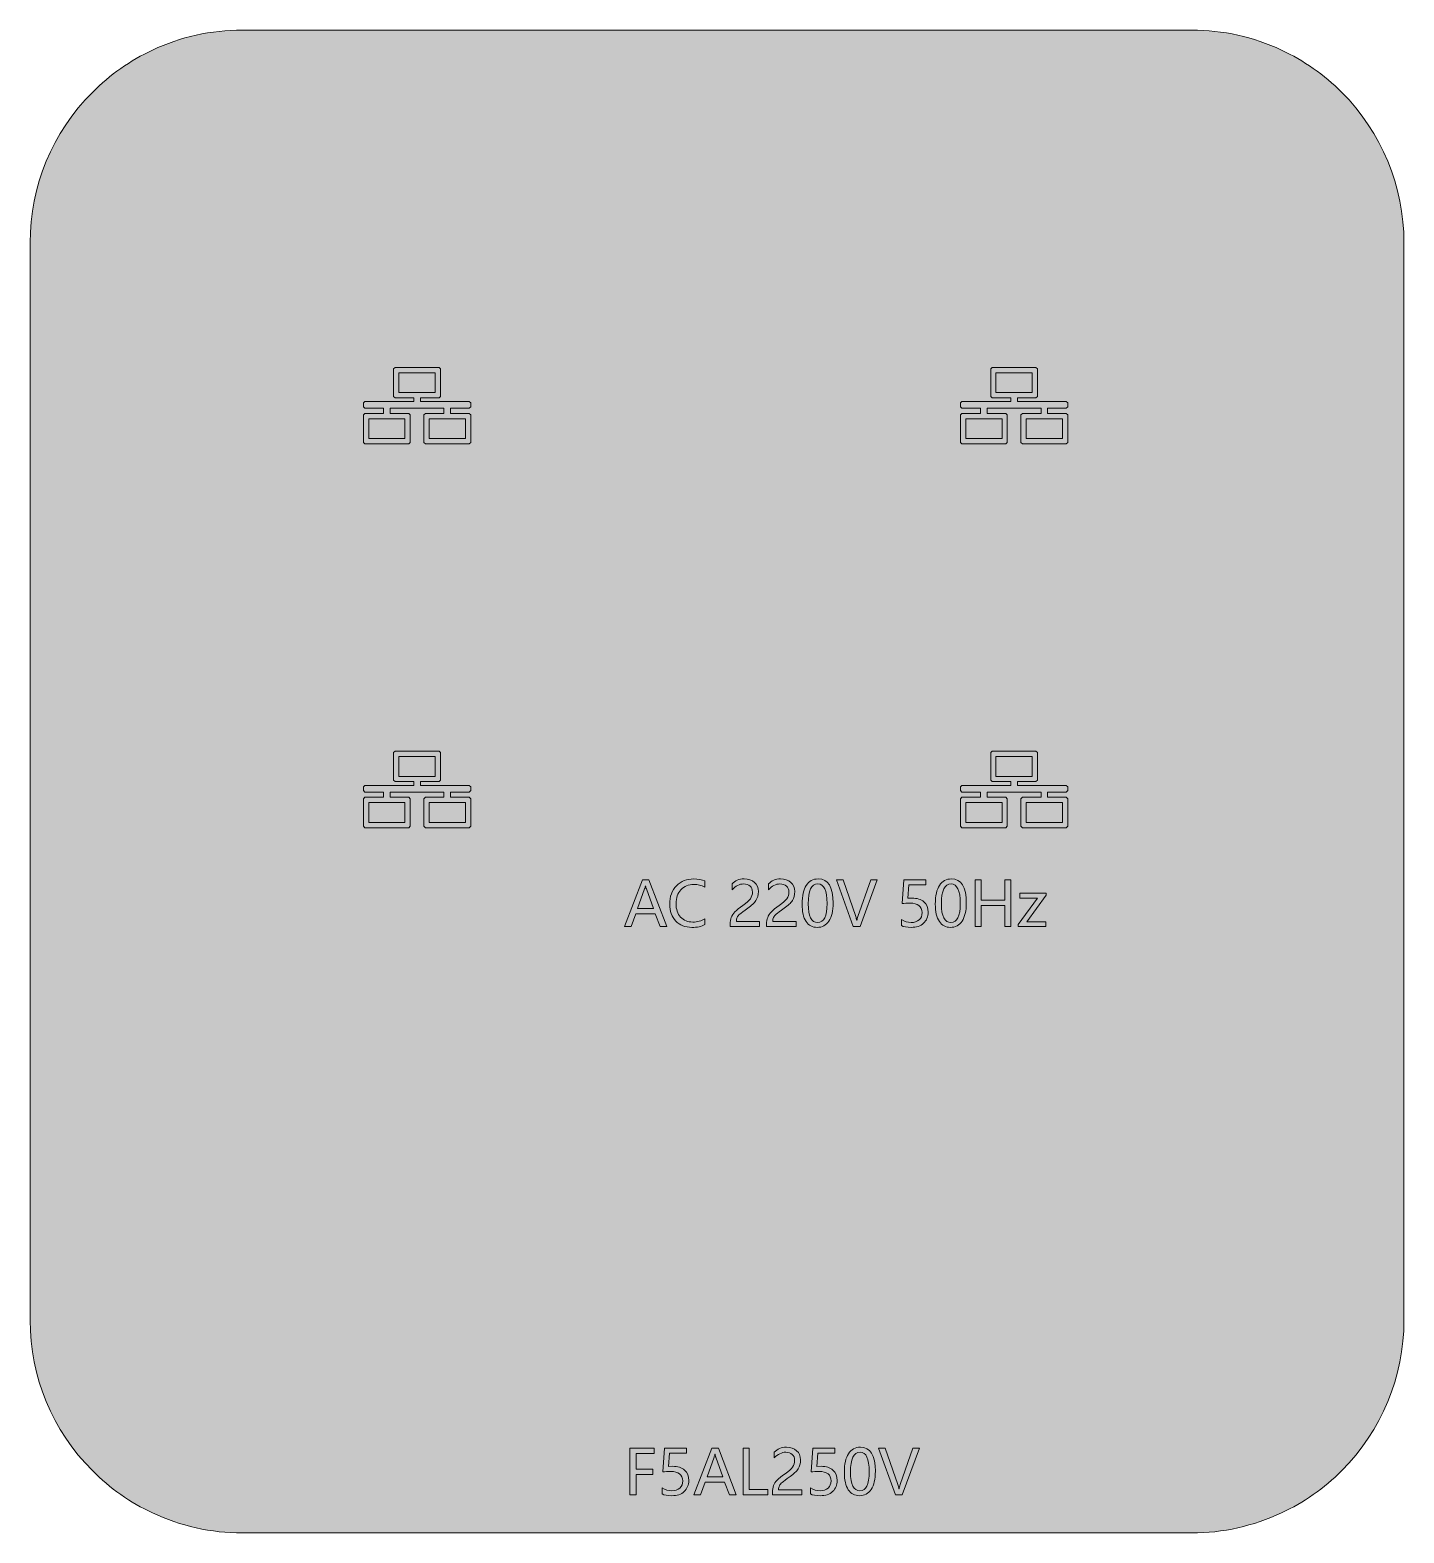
# Model space of a CAD drawing. Header units: inches. Extents: x -23.1 to -13.5, y -10.6 to -0.2.
import ezdxf

# ---------------------------------------------------------------- set-up
doc = ezdxf.new("R2010")
doc.units = ezdxf.units.IN
doc.header["$MEASUREMENT"] = 0
doc.layers.add('_U+56FE_U+5C42 1', color=7, linetype='Continuous')

# ---------------------------------------------------------------- blocks, each defined once
blk = doc.blocks.new('block 2')
at = {"layer": '_U+56FE_U+5C42 1', "true_color": 0x000000}
h = blk.add_hatch(color=18, dxfattribs=at)
h.dxf.hatch_style = 2
h.paths.add_polyline_path([(-18.649, -6.414), (-18.696, -6.414), (-18.73, -6.324), (-18.866, -6.324), (-18.897, -6.414), (-18.944, -6.414), (-18.819, -6.087), (-18.774, -6.087)])
edge = h.paths.add_edge_path()
edge.add_spline(control_points=[(-18.743, -6.287), (-18.743, -6.287), (-18.792, -6.151), (-18.792, -6.151), (-18.794, -6.147), (-18.795, -6.139), (-18.797, -6.129), (-18.797, -6.129), (-18.798, -6.129), (-18.798, -6.129), (-18.8, -6.139), (-18.802, -6.146), (-18.804, -6.151), (-18.804, -6.151), (-18.853, -6.287), (-18.853, -6.287), (-18.853, -6.287), (-18.743, -6.287), (-18.743, -6.287)], knot_values=[0, 0, 0, 0, 1, 1, 1, 2, 2, 2, 3, 3, 3, 4, 4, 4, 5, 5, 5, 6, 6, 6, 6], degree=3, periodic=1)
h = blk.add_hatch(color=18, dxfattribs=at)
h.dxf.hatch_style = 2
edge = h.paths.add_edge_path()
edge.add_spline(control_points=[(-18.384, -6.4), (-18.408, -6.413), (-18.438, -6.419), (-18.475, -6.419), (-18.522, -6.419), (-18.559, -6.404), (-18.587, -6.375), (-18.615, -6.345), (-18.629, -6.306), (-18.629, -6.257), (-18.629, -6.204), (-18.614, -6.162), (-18.582, -6.129), (-18.55, -6.097), (-18.51, -6.081), (-18.462, -6.081), (-18.43, -6.081), (-18.405, -6.086), (-18.384, -6.095), (-18.384, -6.095), (-18.384, -6.139), (-18.384, -6.139), (-18.408, -6.126), (-18.433, -6.119), (-18.461, -6.119), (-18.498, -6.119), (-18.528, -6.132), (-18.551, -6.156), (-18.573, -6.18), (-18.585, -6.213), (-18.585, -6.254), (-18.585, -6.293), (-18.574, -6.324), (-18.553, -6.347), (-18.531, -6.37), (-18.503, -6.382), (-18.469, -6.382), (-18.436, -6.382), (-18.408, -6.374), (-18.384, -6.36), (-18.384, -6.36), (-18.384, -6.4), (-18.384, -6.4)], knot_values=[0, 0, 0, 0, 1, 1, 1, 2, 2, 2, 3, 3, 3, 4, 4, 4, 5, 5, 5, 6, 6, 6, 7, 7, 7, 8, 8, 8, 9, 9, 9, 10, 10, 10, 11, 11, 11, 12, 12, 12, 13, 13, 13, 14, 14, 14, 14], degree=3, periodic=1)
h = blk.add_hatch(color=18, dxfattribs=at)
h.dxf.hatch_style = 2
edge = h.paths.add_edge_path()
edge.add_spline(control_points=[(-18.052, -6.173), (-18.052, -6.155), (-18.058, -6.141), (-18.069, -6.131), (-18.08, -6.121), (-18.095, -6.116), (-18.115, -6.116), (-18.128, -6.116), (-18.142, -6.119), (-18.156, -6.126), (-18.169, -6.133), (-18.182, -6.143), (-18.194, -6.156), (-18.194, -6.156), (-18.194, -6.116), (-18.194, -6.116), (-18.184, -6.105), (-18.171, -6.096), (-18.158, -6.09), (-18.144, -6.084), (-18.128, -6.081), (-18.11, -6.081), (-18.08, -6.081), (-18.056, -6.089), (-18.038, -6.105), (-18.02, -6.121), (-18.011, -6.142), (-18.011, -6.169), (-18.011, -6.193), (-18.017, -6.214), (-18.028, -6.232), (-18.039, -6.249), (-18.058, -6.267), (-18.085, -6.286), (-18.112, -6.305), (-18.13, -6.318), (-18.14, -6.326), (-18.149, -6.335), (-18.155, -6.342), (-18.159, -6.35), (-18.163, -6.357), (-18.164, -6.366), (-18.164, -6.377), (-18.164, -6.377), (-18.002, -6.377), (-18.002, -6.377), (-18.002, -6.377), (-18.002, -6.414), (-18.002, -6.414), (-18.002, -6.414), (-18.208, -6.414), (-18.208, -6.414), (-18.208, -6.414), (-18.208, -6.398), (-18.208, -6.398), (-18.208, -6.379), (-18.205, -6.363), (-18.2, -6.35), (-18.195, -6.336), (-18.186, -6.324), (-18.174, -6.311), (-18.163, -6.299), (-18.144, -6.284), (-18.119, -6.266), (-18.093, -6.248), (-18.076, -6.232), (-18.066, -6.219), (-18.057, -6.205), (-18.052, -6.19), (-18.052, -6.173)], knot_values=[0, 0, 0, 0, 1, 1, 1, 2, 2, 2, 3, 3, 3, 4, 4, 4, 5, 5, 5, 6, 6, 6, 7, 7, 7, 8, 8, 8, 9, 9, 9, 10, 10, 10, 11, 11, 11, 12, 12, 12, 13, 13, 13, 14, 14, 14, 15, 15, 15, 16, 16, 16, 17, 17, 17, 18, 18, 18, 19, 19, 19, 20, 20, 20, 21, 21, 21, 22, 22, 22, 23, 23, 23, 23], degree=3, periodic=1)
h = blk.add_hatch(color=18, dxfattribs=at)
h.dxf.hatch_style = 2
edge = h.paths.add_edge_path()
edge.add_spline(control_points=[(-17.798, -6.173), (-17.798, -6.155), (-17.804, -6.141), (-17.815, -6.131), (-17.826, -6.121), (-17.841, -6.116), (-17.861, -6.116), (-17.874, -6.116), (-17.888, -6.119), (-17.902, -6.126), (-17.915, -6.133), (-17.928, -6.143), (-17.94, -6.156), (-17.94, -6.156), (-17.94, -6.116), (-17.94, -6.116), (-17.93, -6.105), (-17.917, -6.096), (-17.904, -6.09), (-17.89, -6.084), (-17.874, -6.081), (-17.856, -6.081), (-17.826, -6.081), (-17.803, -6.089), (-17.785, -6.105), (-17.766, -6.121), (-17.757, -6.142), (-17.757, -6.169), (-17.757, -6.193), (-17.763, -6.214), (-17.774, -6.232), (-17.785, -6.249), (-17.804, -6.267), (-17.831, -6.286), (-17.858, -6.305), (-17.876, -6.318), (-17.886, -6.326), (-17.895, -6.335), (-17.901, -6.342), (-17.905, -6.35), (-17.909, -6.357), (-17.911, -6.366), (-17.911, -6.377), (-17.911, -6.377), (-17.748, -6.377), (-17.748, -6.377), (-17.748, -6.377), (-17.748, -6.414), (-17.748, -6.414), (-17.748, -6.414), (-17.954, -6.414), (-17.954, -6.414), (-17.954, -6.414), (-17.954, -6.398), (-17.954, -6.398), (-17.954, -6.379), (-17.951, -6.363), (-17.946, -6.35), (-17.941, -6.336), (-17.932, -6.324), (-17.92, -6.311), (-17.909, -6.299), (-17.89, -6.284), (-17.865, -6.266), (-17.839, -6.248), (-17.822, -6.232), (-17.813, -6.219), (-17.803, -6.205), (-17.798, -6.19), (-17.798, -6.173)], knot_values=[0, 0, 0, 0, 1, 1, 1, 2, 2, 2, 3, 3, 3, 4, 4, 4, 5, 5, 5, 6, 6, 6, 7, 7, 7, 8, 8, 8, 9, 9, 9, 10, 10, 10, 11, 11, 11, 12, 12, 12, 13, 13, 13, 14, 14, 14, 15, 15, 15, 16, 16, 16, 17, 17, 17, 18, 18, 18, 19, 19, 19, 20, 20, 20, 21, 21, 21, 22, 22, 22, 23, 23, 23, 23], degree=3, periodic=1)
h = blk.add_hatch(color=18, dxfattribs=at)
h.dxf.hatch_style = 2
edge = h.paths.add_edge_path()
edge.add_spline(control_points=[(-17.706, -6.257), (-17.706, -6.199), (-17.696, -6.155), (-17.677, -6.126), (-17.658, -6.096), (-17.63, -6.081), (-17.594, -6.081), (-17.524, -6.081), (-17.49, -6.137), (-17.49, -6.249), (-17.49, -6.304), (-17.499, -6.346), (-17.519, -6.375), (-17.538, -6.405), (-17.566, -6.419), (-17.601, -6.419), (-17.634, -6.419), (-17.66, -6.405), (-17.678, -6.378), (-17.697, -6.35), (-17.706, -6.31), (-17.706, -6.257)], knot_values=[0, 0, 0, 0, 1, 1, 1, 2, 2, 2, 3, 3, 3, 4, 4, 4, 5, 5, 5, 6, 6, 6, 7, 7, 7, 7], degree=3, periodic=1)
edge = h.paths.add_edge_path()
edge.add_spline(control_points=[(-17.663, -6.255), (-17.663, -6.342), (-17.641, -6.385), (-17.597, -6.385), (-17.554, -6.385), (-17.532, -6.341), (-17.532, -6.253), (-17.532, -6.161), (-17.553, -6.116), (-17.596, -6.116), (-17.641, -6.116), (-17.663, -6.162), (-17.663, -6.255)], knot_values=[0, 0, 0, 0, 1, 1, 1, 2, 2, 2, 3, 3, 3, 4, 4, 4, 4], degree=3, periodic=1)
h = blk.add_hatch(color=18, dxfattribs=at)
h.dxf.hatch_style = 2
edge = h.paths.add_edge_path()
edge.add_spline(control_points=[(-17.182, -6.087), (-17.182, -6.087), (-17.302, -6.414), (-17.302, -6.414), (-17.302, -6.414), (-17.349, -6.414), (-17.349, -6.414), (-17.349, -6.414), (-17.467, -6.087), (-17.467, -6.087), (-17.467, -6.087), (-17.42, -6.087), (-17.42, -6.087), (-17.42, -6.087), (-17.332, -6.342), (-17.332, -6.342), (-17.329, -6.351), (-17.327, -6.361), (-17.325, -6.372), (-17.325, -6.372), (-17.324, -6.372), (-17.324, -6.372), (-17.323, -6.362), (-17.321, -6.352), (-17.317, -6.342), (-17.317, -6.342), (-17.227, -6.087), (-17.227, -6.087), (-17.227, -6.087), (-17.182, -6.087), (-17.182, -6.087)], knot_values=[0, 0, 0, 0, 1, 1, 1, 2, 2, 2, 3, 3, 3, 4, 4, 4, 5, 5, 5, 6, 6, 6, 7, 7, 7, 8, 8, 8, 9, 9, 9, 10, 10, 10, 10], degree=3, periodic=1)
h = blk.add_hatch(color=18, dxfattribs=at)
h.dxf.hatch_style = 2
edge = h.paths.add_edge_path()
edge.add_spline(control_points=[(-16.827, -6.313), (-16.827, -6.345), (-16.838, -6.371), (-16.859, -6.39), (-16.88, -6.41), (-16.909, -6.419), (-16.944, -6.419), (-16.975, -6.419), (-16.998, -6.415), (-17.013, -6.406), (-17.013, -6.406), (-17.013, -6.364), (-17.013, -6.364), (-16.991, -6.378), (-16.969, -6.385), (-16.946, -6.385), (-16.923, -6.385), (-16.904, -6.379), (-16.89, -6.366), (-16.876, -6.354), (-16.869, -6.337), (-16.869, -6.316), (-16.869, -6.295), (-16.877, -6.279), (-16.891, -6.267), (-16.906, -6.256), (-16.926, -6.25), (-16.953, -6.25), (-16.974, -6.25), (-16.992, -6.251), (-17.009, -6.253), (-17.009, -6.253), (-16.997, -6.087), (-16.997, -6.087), (-16.997, -6.087), (-16.843, -6.087), (-16.843, -6.087), (-16.843, -6.087), (-16.843, -6.123), (-16.843, -6.123), (-16.843, -6.123), (-16.962, -6.123), (-16.962, -6.123), (-16.962, -6.123), (-16.968, -6.216), (-16.968, -6.216), (-16.968, -6.216), (-16.939, -6.215), (-16.939, -6.215), (-16.904, -6.215), (-16.877, -6.223), (-16.857, -6.24), (-16.837, -6.258), (-16.827, -6.282), (-16.827, -6.313)], knot_values=[0, 0, 0, 0, 1, 1, 1, 2, 2, 2, 3, 3, 3, 4, 4, 4, 5, 5, 5, 6, 6, 6, 7, 7, 7, 8, 8, 8, 9, 9, 9, 10, 10, 10, 11, 11, 11, 12, 12, 12, 13, 13, 13, 14, 14, 14, 15, 15, 15, 16, 16, 16, 17, 17, 17, 18, 18, 18, 18], degree=3, periodic=1)
h = blk.add_hatch(color=18, dxfattribs=at)
h.dxf.hatch_style = 2
edge = h.paths.add_edge_path()
edge.add_spline(control_points=[(-16.777, -6.257), (-16.777, -6.199), (-16.767, -6.155), (-16.748, -6.126), (-16.729, -6.096), (-16.701, -6.081), (-16.665, -6.081), (-16.595, -6.081), (-16.561, -6.137), (-16.561, -6.249), (-16.561, -6.304), (-16.571, -6.346), (-16.59, -6.375), (-16.61, -6.405), (-16.637, -6.419), (-16.672, -6.419), (-16.705, -6.419), (-16.731, -6.405), (-16.749, -6.378), (-16.768, -6.35), (-16.777, -6.31), (-16.777, -6.257)], knot_values=[0, 0, 0, 0, 1, 1, 1, 2, 2, 2, 3, 3, 3, 4, 4, 4, 5, 5, 5, 6, 6, 6, 7, 7, 7, 7], degree=3, periodic=1)
edge = h.paths.add_edge_path()
edge.add_spline(control_points=[(-16.735, -6.255), (-16.735, -6.342), (-16.712, -6.385), (-16.668, -6.385), (-16.625, -6.385), (-16.603, -6.341), (-16.603, -6.253), (-16.603, -6.161), (-16.625, -6.116), (-16.667, -6.116), (-16.712, -6.116), (-16.735, -6.162), (-16.735, -6.255)], knot_values=[0, 0, 0, 0, 1, 1, 1, 2, 2, 2, 3, 3, 3, 4, 4, 4, 4], degree=3, periodic=1)
h = blk.add_hatch(color=18, dxfattribs=at)
h.dxf.hatch_style = 2
h.paths.add_polyline_path([(-16.25, -6.414), (-16.292, -6.414), (-16.292, -6.266), (-16.458, -6.266), (-16.458, -6.414), (-16.5, -6.414), (-16.5, -6.087), (-16.458, -6.087), (-16.458, -6.229), (-16.292, -6.229), (-16.292, -6.087), (-16.25, -6.087)])
h = blk.add_hatch(color=18, dxfattribs=at)
h.dxf.hatch_style = 2
h.paths.add_polyline_path([(-16.006, -6.414), (-16.2, -6.414), (-16.2, -6.4), (-16.064, -6.215), (-16.187, -6.215), (-16.187, -6.18), (-16.005, -6.18), (-16.005, -6.194), (-16.14, -6.38), (-16.006, -6.38)])
at = {"layer": '_U+56FE_U+5C42 1', "lineweight": 0}
for points in [[(-18.649, -6.414), (-18.696, -6.414), (-18.73, -6.324), (-18.866, -6.324), (-18.897, -6.414), (-18.944, -6.414), (-18.819, -6.087), (-18.774, -6.087), (-18.649, -6.414)], [(-16.25, -6.414), (-16.292, -6.414), (-16.292, -6.266), (-16.458, -6.266), (-16.458, -6.414), (-16.5, -6.414), (-16.5, -6.087), (-16.458, -6.087), (-16.458, -6.229), (-16.292, -6.229), (-16.292, -6.087), (-16.25, -6.087), (-16.25, -6.414)], [(-16.006, -6.414), (-16.2, -6.414), (-16.2, -6.4), (-16.064, -6.215), (-16.187, -6.215), (-16.187, -6.18), (-16.005, -6.18), (-16.005, -6.194), (-16.14, -6.38), (-16.006, -6.38), (-16.006, -6.414)]]:
    blk.add_lwpolyline(points, dxfattribs=at)
for points, knots in [([(-18.743, -6.287), (-18.743, -6.287), (-18.792, -6.151), (-18.792, -6.151), (-18.794, -6.147), (-18.795, -6.139), (-18.797, -6.129), (-18.797, -6.129), (-18.798, -6.129), (-18.798, -6.129), (-18.8, -6.139), (-18.802, -6.146), (-18.804, -6.151), (-18.804, -6.151), (-18.853, -6.287), (-18.853, -6.287), (-18.853, -6.287), (-18.743, -6.287), (-18.743, -6.287)], [0, 0, 0, 0, 1, 1, 1, 2, 2, 2, 3, 3, 3, 4, 4, 4, 5, 5, 5, 6, 6, 6, 6]), ([(-18.384, -6.4), (-18.408, -6.413), (-18.438, -6.419), (-18.475, -6.419), (-18.522, -6.419), (-18.559, -6.404), (-18.587, -6.375), (-18.615, -6.345), (-18.629, -6.306), (-18.629, -6.257), (-18.629, -6.204), (-18.614, -6.162), (-18.582, -6.129), (-18.55, -6.097), (-18.51, -6.081), (-18.462, -6.081), (-18.43, -6.081), (-18.405, -6.086), (-18.384, -6.095), (-18.384, -6.095), (-18.384, -6.139), (-18.384, -6.139), (-18.408, -6.126), (-18.433, -6.119), (-18.461, -6.119), (-18.498, -6.119), (-18.528, -6.132), (-18.551, -6.156), (-18.573, -6.18), (-18.585, -6.213), (-18.585, -6.254), (-18.585, -6.293), (-18.574, -6.324), (-18.553, -6.347), (-18.531, -6.37), (-18.503, -6.382), (-18.469, -6.382), (-18.436, -6.382), (-18.408, -6.374), (-18.384, -6.36), (-18.384, -6.36), (-18.384, -6.4), (-18.384, -6.4)], [0, 0, 0, 0, 1, 1, 1, 2, 2, 2, 3, 3, 3, 4, 4, 4, 5, 5, 5, 6, 6, 6, 7, 7, 7, 8, 8, 8, 9, 9, 9, 10, 10, 10, 11, 11, 11, 12, 12, 12, 13, 13, 13, 14, 14, 14, 14]), ([(-18.052, -6.173), (-18.052, -6.155), (-18.058, -6.141), (-18.069, -6.131), (-18.08, -6.121), (-18.095, -6.116), (-18.115, -6.116), (-18.128, -6.116), (-18.142, -6.119), (-18.156, -6.126), (-18.169, -6.133), (-18.182, -6.143), (-18.194, -6.156), (-18.194, -6.156), (-18.194, -6.116), (-18.194, -6.116), (-18.184, -6.105), (-18.171, -6.096), (-18.158, -6.09), (-18.144, -6.084), (-18.128, -6.081), (-18.11, -6.081), (-18.08, -6.081), (-18.056, -6.089), (-18.038, -6.105), (-18.02, -6.121), (-18.011, -6.142), (-18.011, -6.169), (-18.011, -6.193), (-18.017, -6.214), (-18.028, -6.232), (-18.039, -6.249), (-18.058, -6.267), (-18.085, -6.286), (-18.112, -6.305), (-18.13, -6.318), (-18.14, -6.326), (-18.149, -6.335), (-18.155, -6.342), (-18.159, -6.35), (-18.163, -6.357), (-18.164, -6.366), (-18.164, -6.377), (-18.164, -6.377), (-18.002, -6.377), (-18.002, -6.377), (-18.002, -6.377), (-18.002, -6.414), (-18.002, -6.414), (-18.002, -6.414), (-18.208, -6.414), (-18.208, -6.414), (-18.208, -6.414), (-18.208, -6.398), (-18.208, -6.398), (-18.208, -6.379), (-18.205, -6.363), (-18.2, -6.35), (-18.195, -6.336), (-18.186, -6.324), (-18.174, -6.311), (-18.163, -6.299), (-18.144, -6.284), (-18.119, -6.266), (-18.093, -6.248), (-18.076, -6.232), (-18.066, -6.219), (-18.057, -6.205), (-18.052, -6.19), (-18.052, -6.173)], [0, 0, 0, 0, 1, 1, 1, 2, 2, 2, 3, 3, 3, 4, 4, 4, 5, 5, 5, 6, 6, 6, 7, 7, 7, 8, 8, 8, 9, 9, 9, 10, 10, 10, 11, 11, 11, 12, 12, 12, 13, 13, 13, 14, 14, 14, 15, 15, 15, 16, 16, 16, 17, 17, 17, 18, 18, 18, 19, 19, 19, 20, 20, 20, 21, 21, 21, 22, 22, 22, 23, 23, 23, 23]), ([(-17.798, -6.173), (-17.798, -6.155), (-17.804, -6.141), (-17.815, -6.131), (-17.826, -6.121), (-17.841, -6.116), (-17.861, -6.116), (-17.874, -6.116), (-17.888, -6.119), (-17.902, -6.126), (-17.915, -6.133), (-17.928, -6.143), (-17.94, -6.156), (-17.94, -6.156), (-17.94, -6.116), (-17.94, -6.116), (-17.93, -6.105), (-17.917, -6.096), (-17.904, -6.09), (-17.89, -6.084), (-17.874, -6.081), (-17.856, -6.081), (-17.826, -6.081), (-17.803, -6.089), (-17.785, -6.105), (-17.766, -6.121), (-17.757, -6.142), (-17.757, -6.169), (-17.757, -6.193), (-17.763, -6.214), (-17.774, -6.232), (-17.785, -6.249), (-17.804, -6.267), (-17.831, -6.286), (-17.858, -6.305), (-17.876, -6.318), (-17.886, -6.326), (-17.895, -6.335), (-17.901, -6.342), (-17.905, -6.35), (-17.909, -6.357), (-17.911, -6.366), (-17.911, -6.377), (-17.911, -6.377), (-17.748, -6.377), (-17.748, -6.377), (-17.748, -6.377), (-17.748, -6.414), (-17.748, -6.414), (-17.748, -6.414), (-17.954, -6.414), (-17.954, -6.414), (-17.954, -6.414), (-17.954, -6.398), (-17.954, -6.398), (-17.954, -6.379), (-17.951, -6.363), (-17.946, -6.35), (-17.941, -6.336), (-17.932, -6.324), (-17.92, -6.311), (-17.909, -6.299), (-17.89, -6.284), (-17.865, -6.266), (-17.839, -6.248), (-17.822, -6.232), (-17.813, -6.219), (-17.803, -6.205), (-17.798, -6.19), (-17.798, -6.173)], [0, 0, 0, 0, 1, 1, 1, 2, 2, 2, 3, 3, 3, 4, 4, 4, 5, 5, 5, 6, 6, 6, 7, 7, 7, 8, 8, 8, 9, 9, 9, 10, 10, 10, 11, 11, 11, 12, 12, 12, 13, 13, 13, 14, 14, 14, 15, 15, 15, 16, 16, 16, 17, 17, 17, 18, 18, 18, 19, 19, 19, 20, 20, 20, 21, 21, 21, 22, 22, 22, 23, 23, 23, 23]), ([(-17.706, -6.257), (-17.706, -6.199), (-17.696, -6.155), (-17.677, -6.126), (-17.658, -6.096), (-17.63, -6.081), (-17.594, -6.081), (-17.524, -6.081), (-17.49, -6.137), (-17.49, -6.249), (-17.49, -6.304), (-17.499, -6.346), (-17.519, -6.375), (-17.538, -6.405), (-17.566, -6.419), (-17.601, -6.419), (-17.634, -6.419), (-17.66, -6.405), (-17.678, -6.378), (-17.697, -6.35), (-17.706, -6.31), (-17.706, -6.257)], [0, 0, 0, 0, 1, 1, 1, 2, 2, 2, 3, 3, 3, 4, 4, 4, 5, 5, 5, 6, 6, 6, 7, 7, 7, 7]), ([(-17.663, -6.255), (-17.663, -6.342), (-17.641, -6.385), (-17.597, -6.385), (-17.554, -6.385), (-17.532, -6.341), (-17.532, -6.253), (-17.532, -6.161), (-17.553, -6.116), (-17.596, -6.116), (-17.641, -6.116), (-17.663, -6.162), (-17.663, -6.255)], [0, 0, 0, 0, 1, 1, 1, 2, 2, 2, 3, 3, 3, 4, 4, 4, 4]), ([(-17.182, -6.087), (-17.182, -6.087), (-17.302, -6.414), (-17.302, -6.414), (-17.302, -6.414), (-17.349, -6.414), (-17.349, -6.414), (-17.349, -6.414), (-17.467, -6.087), (-17.467, -6.087), (-17.467, -6.087), (-17.42, -6.087), (-17.42, -6.087), (-17.42, -6.087), (-17.332, -6.342), (-17.332, -6.342), (-17.329, -6.351), (-17.327, -6.361), (-17.325, -6.372), (-17.325, -6.372), (-17.324, -6.372), (-17.324, -6.372), (-17.323, -6.362), (-17.321, -6.352), (-17.317, -6.342), (-17.317, -6.342), (-17.227, -6.087), (-17.227, -6.087), (-17.227, -6.087), (-17.182, -6.087), (-17.182, -6.087)], [0, 0, 0, 0, 1, 1, 1, 2, 2, 2, 3, 3, 3, 4, 4, 4, 5, 5, 5, 6, 6, 6, 7, 7, 7, 8, 8, 8, 9, 9, 9, 10, 10, 10, 10]), ([(-16.827, -6.313), (-16.827, -6.345), (-16.838, -6.371), (-16.859, -6.39), (-16.88, -6.41), (-16.909, -6.419), (-16.944, -6.419), (-16.975, -6.419), (-16.998, -6.415), (-17.013, -6.406), (-17.013, -6.406), (-17.013, -6.364), (-17.013, -6.364), (-16.991, -6.378), (-16.969, -6.385), (-16.946, -6.385), (-16.923, -6.385), (-16.904, -6.379), (-16.89, -6.366), (-16.876, -6.354), (-16.869, -6.337), (-16.869, -6.316), (-16.869, -6.295), (-16.877, -6.279), (-16.891, -6.267), (-16.906, -6.256), (-16.926, -6.25), (-16.953, -6.25), (-16.974, -6.25), (-16.992, -6.251), (-17.009, -6.253), (-17.009, -6.253), (-16.997, -6.087), (-16.997, -6.087), (-16.997, -6.087), (-16.843, -6.087), (-16.843, -6.087), (-16.843, -6.087), (-16.843, -6.123), (-16.843, -6.123), (-16.843, -6.123), (-16.962, -6.123), (-16.962, -6.123), (-16.962, -6.123), (-16.968, -6.216), (-16.968, -6.216), (-16.968, -6.216), (-16.939, -6.215), (-16.939, -6.215), (-16.904, -6.215), (-16.877, -6.223), (-16.857, -6.24), (-16.837, -6.258), (-16.827, -6.282), (-16.827, -6.313)], [0, 0, 0, 0, 1, 1, 1, 2, 2, 2, 3, 3, 3, 4, 4, 4, 5, 5, 5, 6, 6, 6, 7, 7, 7, 8, 8, 8, 9, 9, 9, 10, 10, 10, 11, 11, 11, 12, 12, 12, 13, 13, 13, 14, 14, 14, 15, 15, 15, 16, 16, 16, 17, 17, 17, 18, 18, 18, 18]), ([(-16.777, -6.257), (-16.777, -6.199), (-16.767, -6.155), (-16.748, -6.126), (-16.729, -6.096), (-16.701, -6.081), (-16.665, -6.081), (-16.595, -6.081), (-16.561, -6.137), (-16.561, -6.249), (-16.561, -6.304), (-16.571, -6.346), (-16.59, -6.375), (-16.61, -6.405), (-16.637, -6.419), (-16.672, -6.419), (-16.705, -6.419), (-16.731, -6.405), (-16.749, -6.378), (-16.768, -6.35), (-16.777, -6.31), (-16.777, -6.257)], [0, 0, 0, 0, 1, 1, 1, 2, 2, 2, 3, 3, 3, 4, 4, 4, 5, 5, 5, 6, 6, 6, 7, 7, 7, 7]), ([(-16.735, -6.255), (-16.735, -6.342), (-16.712, -6.385), (-16.668, -6.385), (-16.625, -6.385), (-16.603, -6.341), (-16.603, -6.253), (-16.603, -6.161), (-16.625, -6.116), (-16.667, -6.116), (-16.712, -6.116), (-16.735, -6.162), (-16.735, -6.255)], [0, 0, 0, 0, 1, 1, 1, 2, 2, 2, 3, 3, 3, 4, 4, 4, 4])]:
    blk.add_open_spline(points, degree=3, knots=knots, dxfattribs=at)
blk = doc.blocks.new('block 3')
at = {"layer": '_U+56FE_U+5C42 1', "true_color": 0x000000}
h = blk.add_hatch(color=18, dxfattribs=at)
h.dxf.hatch_style = 2
h.paths.add_polyline_path([(-18.738, -10.087), (-18.864, -10.087), (-18.864, -10.197), (-18.747, -10.197), (-18.747, -10.234), (-18.864, -10.234), (-18.864, -10.377), (-18.907, -10.377), (-18.907, -10.05), (-18.738, -10.05)])
h = blk.add_hatch(color=18, dxfattribs=at)
h.dxf.hatch_style = 2
edge = h.paths.add_edge_path()
edge.add_spline(control_points=[(-18.496, -10.276), (-18.496, -10.308), (-18.507, -10.333), (-18.528, -10.353), (-18.549, -10.373), (-18.578, -10.382), (-18.614, -10.382), (-18.644, -10.382), (-18.667, -10.378), (-18.682, -10.369), (-18.682, -10.369), (-18.682, -10.326), (-18.682, -10.326), (-18.66, -10.341), (-18.638, -10.348), (-18.615, -10.348), (-18.592, -10.348), (-18.573, -10.342), (-18.559, -10.329), (-18.545, -10.316), (-18.538, -10.3), (-18.538, -10.279), (-18.538, -10.258), (-18.546, -10.242), (-18.56, -10.23), (-18.575, -10.219), (-18.595, -10.213), (-18.622, -10.213), (-18.643, -10.213), (-18.661, -10.214), (-18.678, -10.216), (-18.678, -10.216), (-18.666, -10.05), (-18.666, -10.05), (-18.666, -10.05), (-18.512, -10.05), (-18.512, -10.05), (-18.512, -10.05), (-18.512, -10.086), (-18.512, -10.086), (-18.512, -10.086), (-18.631, -10.086), (-18.631, -10.086), (-18.631, -10.086), (-18.637, -10.179), (-18.637, -10.179), (-18.637, -10.179), (-18.608, -10.177), (-18.608, -10.177), (-18.573, -10.177), (-18.546, -10.186), (-18.526, -10.203), (-18.506, -10.221), (-18.496, -10.245), (-18.496, -10.276)], knot_values=[0, 0, 0, 0, 1, 1, 1, 2, 2, 2, 3, 3, 3, 4, 4, 4, 5, 5, 5, 6, 6, 6, 7, 7, 7, 8, 8, 8, 9, 9, 9, 10, 10, 10, 11, 11, 11, 12, 12, 12, 13, 13, 13, 14, 14, 14, 15, 15, 15, 16, 16, 16, 17, 17, 17, 18, 18, 18, 18], degree=3, periodic=1)
h = blk.add_hatch(color=18, dxfattribs=at)
h.dxf.hatch_style = 2
h.paths.add_polyline_path([(-18.166, -10.377), (-18.212, -10.377), (-18.246, -10.287), (-18.382, -10.287), (-18.414, -10.377), (-18.46, -10.377), (-18.335, -10.05), (-18.29, -10.05)])
edge = h.paths.add_edge_path()
edge.add_spline(control_points=[(-18.259, -10.25), (-18.259, -10.25), (-18.308, -10.114), (-18.308, -10.114), (-18.31, -10.11), (-18.311, -10.102), (-18.313, -10.092), (-18.313, -10.092), (-18.314, -10.092), (-18.314, -10.092), (-18.316, -10.101), (-18.318, -10.109), (-18.32, -10.114), (-18.32, -10.114), (-18.369, -10.25), (-18.369, -10.25), (-18.369, -10.25), (-18.259, -10.25), (-18.259, -10.25)], knot_values=[0, 0, 0, 0, 1, 1, 1, 2, 2, 2, 3, 3, 3, 4, 4, 4, 5, 5, 5, 6, 6, 6, 6], degree=3, periodic=1)
h = blk.add_hatch(color=18, dxfattribs=at)
h.dxf.hatch_style = 2
h.paths.add_polyline_path([(-17.945, -10.377), (-18.118, -10.377), (-18.118, -10.05), (-18.076, -10.05), (-18.076, -10.339), (-17.945, -10.339)])
h = blk.add_hatch(color=18, dxfattribs=at)
h.dxf.hatch_style = 2
edge = h.paths.add_edge_path()
edge.add_spline(control_points=[(-17.758, -10.135), (-17.758, -10.118), (-17.763, -10.104), (-17.775, -10.094), (-17.786, -10.084), (-17.801, -10.079), (-17.82, -10.079), (-17.834, -10.079), (-17.847, -10.082), (-17.861, -10.089), (-17.875, -10.096), (-17.888, -10.106), (-17.9, -10.119), (-17.9, -10.119), (-17.9, -10.079), (-17.9, -10.079), (-17.889, -10.068), (-17.877, -10.059), (-17.863, -10.053), (-17.85, -10.047), (-17.834, -10.044), (-17.815, -10.044), (-17.786, -10.044), (-17.762, -10.052), (-17.744, -10.068), (-17.726, -10.084), (-17.717, -10.105), (-17.717, -10.132), (-17.717, -10.156), (-17.722, -10.177), (-17.733, -10.195), (-17.745, -10.212), (-17.763, -10.23), (-17.79, -10.249), (-17.818, -10.268), (-17.836, -10.281), (-17.845, -10.289), (-17.854, -10.297), (-17.861, -10.305), (-17.864, -10.313), (-17.868, -10.32), (-17.87, -10.329), (-17.87, -10.34), (-17.87, -10.34), (-17.707, -10.34), (-17.707, -10.34), (-17.707, -10.34), (-17.707, -10.377), (-17.707, -10.377), (-17.707, -10.377), (-17.913, -10.377), (-17.913, -10.377), (-17.913, -10.377), (-17.913, -10.36), (-17.913, -10.36), (-17.913, -10.342), (-17.91, -10.326), (-17.905, -10.312), (-17.9, -10.299), (-17.892, -10.286), (-17.88, -10.274), (-17.868, -10.262), (-17.85, -10.247), (-17.824, -10.229), (-17.799, -10.211), (-17.781, -10.195), (-17.772, -10.182), (-17.763, -10.168), (-17.758, -10.153), (-17.758, -10.135)], knot_values=[0, 0, 0, 0, 1, 1, 1, 2, 2, 2, 3, 3, 3, 4, 4, 4, 5, 5, 5, 6, 6, 6, 7, 7, 7, 8, 8, 8, 9, 9, 9, 10, 10, 10, 11, 11, 11, 12, 12, 12, 13, 13, 13, 14, 14, 14, 15, 15, 15, 16, 16, 16, 17, 17, 17, 18, 18, 18, 19, 19, 19, 20, 20, 20, 21, 21, 21, 22, 22, 22, 23, 23, 23, 23], degree=3, periodic=1)
h = blk.add_hatch(color=18, dxfattribs=at)
h.dxf.hatch_style = 2
edge = h.paths.add_edge_path()
edge.add_spline(control_points=[(-17.461, -10.276), (-17.461, -10.308), (-17.472, -10.333), (-17.493, -10.353), (-17.514, -10.373), (-17.543, -10.382), (-17.579, -10.382), (-17.61, -10.382), (-17.632, -10.378), (-17.648, -10.369), (-17.648, -10.369), (-17.648, -10.326), (-17.648, -10.326), (-17.625, -10.341), (-17.603, -10.348), (-17.58, -10.348), (-17.557, -10.348), (-17.539, -10.342), (-17.525, -10.329), (-17.511, -10.316), (-17.504, -10.3), (-17.504, -10.279), (-17.504, -10.258), (-17.511, -10.242), (-17.525, -10.23), (-17.54, -10.219), (-17.561, -10.213), (-17.587, -10.213), (-17.608, -10.213), (-17.626, -10.214), (-17.643, -10.216), (-17.643, -10.216), (-17.631, -10.05), (-17.631, -10.05), (-17.631, -10.05), (-17.478, -10.05), (-17.478, -10.05), (-17.478, -10.05), (-17.478, -10.086), (-17.478, -10.086), (-17.478, -10.086), (-17.596, -10.086), (-17.596, -10.086), (-17.596, -10.086), (-17.603, -10.179), (-17.603, -10.179), (-17.603, -10.179), (-17.573, -10.177), (-17.573, -10.177), (-17.538, -10.177), (-17.511, -10.186), (-17.491, -10.203), (-17.471, -10.221), (-17.461, -10.245), (-17.461, -10.276)], knot_values=[0, 0, 0, 0, 1, 1, 1, 2, 2, 2, 3, 3, 3, 4, 4, 4, 5, 5, 5, 6, 6, 6, 7, 7, 7, 8, 8, 8, 9, 9, 9, 10, 10, 10, 11, 11, 11, 12, 12, 12, 13, 13, 13, 14, 14, 14, 15, 15, 15, 16, 16, 16, 17, 17, 17, 18, 18, 18, 18], degree=3, periodic=1)
h = blk.add_hatch(color=18, dxfattribs=at)
h.dxf.hatch_style = 2
edge = h.paths.add_edge_path()
edge.add_spline(control_points=[(-17.411, -10.22), (-17.411, -10.162), (-17.402, -10.118), (-17.382, -10.089), (-17.363, -10.059), (-17.335, -10.044), (-17.299, -10.044), (-17.23, -10.044), (-17.195, -10.1), (-17.195, -10.212), (-17.195, -10.267), (-17.205, -10.309), (-17.224, -10.338), (-17.244, -10.368), (-17.271, -10.382), (-17.306, -10.382), (-17.34, -10.382), (-17.365, -10.368), (-17.384, -10.341), (-17.402, -10.313), (-17.411, -10.273), (-17.411, -10.22)], knot_values=[0, 0, 0, 0, 1, 1, 1, 2, 2, 2, 3, 3, 3, 4, 4, 4, 5, 5, 5, 6, 6, 6, 7, 7, 7, 7], degree=3, periodic=1)
edge = h.paths.add_edge_path()
edge.add_spline(control_points=[(-17.369, -10.218), (-17.369, -10.305), (-17.347, -10.348), (-17.303, -10.348), (-17.259, -10.348), (-17.238, -10.304), (-17.238, -10.216), (-17.238, -10.124), (-17.259, -10.079), (-17.301, -10.079), (-17.346, -10.079), (-17.369, -10.125), (-17.369, -10.218)], knot_values=[0, 0, 0, 0, 1, 1, 1, 2, 2, 2, 3, 3, 3, 4, 4, 4, 4], degree=3, periodic=1)
h = blk.add_hatch(color=18, dxfattribs=at)
h.dxf.hatch_style = 2
edge = h.paths.add_edge_path()
edge.add_spline(control_points=[(-16.887, -10.05), (-16.887, -10.05), (-17.008, -10.377), (-17.008, -10.377), (-17.008, -10.377), (-17.055, -10.377), (-17.055, -10.377), (-17.055, -10.377), (-17.173, -10.05), (-17.173, -10.05), (-17.173, -10.05), (-17.126, -10.05), (-17.126, -10.05), (-17.126, -10.05), (-17.038, -10.305), (-17.038, -10.305), (-17.035, -10.314), (-17.032, -10.324), (-17.031, -10.335), (-17.031, -10.335), (-17.03, -10.335), (-17.03, -10.335), (-17.029, -10.325), (-17.026, -10.315), (-17.023, -10.305), (-17.023, -10.305), (-16.933, -10.05), (-16.933, -10.05), (-16.933, -10.05), (-16.887, -10.05), (-16.887, -10.05)], knot_values=[0, 0, 0, 0, 1, 1, 1, 2, 2, 2, 3, 3, 3, 4, 4, 4, 5, 5, 5, 6, 6, 6, 7, 7, 7, 8, 8, 8, 9, 9, 9, 10, 10, 10, 10], degree=3, periodic=1)
at = {"layer": '_U+56FE_U+5C42 1', "lineweight": 0}
for points in [[(-18.738, -10.087), (-18.864, -10.087), (-18.864, -10.197), (-18.747, -10.197), (-18.747, -10.234), (-18.864, -10.234), (-18.864, -10.377), (-18.907, -10.377), (-18.907, -10.05), (-18.738, -10.05), (-18.738, -10.087)], [(-18.166, -10.377), (-18.212, -10.377), (-18.246, -10.287), (-18.382, -10.287), (-18.414, -10.377), (-18.46, -10.377), (-18.335, -10.05), (-18.29, -10.05), (-18.166, -10.377)], [(-17.945, -10.377), (-18.118, -10.377), (-18.118, -10.05), (-18.076, -10.05), (-18.076, -10.339), (-17.945, -10.339), (-17.945, -10.377)]]:
    blk.add_lwpolyline(points, dxfattribs=at)
for points, knots in [([(-18.496, -10.276), (-18.496, -10.308), (-18.507, -10.333), (-18.528, -10.353), (-18.549, -10.373), (-18.578, -10.382), (-18.614, -10.382), (-18.644, -10.382), (-18.667, -10.378), (-18.682, -10.369), (-18.682, -10.369), (-18.682, -10.326), (-18.682, -10.326), (-18.66, -10.341), (-18.638, -10.348), (-18.615, -10.348), (-18.592, -10.348), (-18.573, -10.342), (-18.559, -10.329), (-18.545, -10.316), (-18.538, -10.3), (-18.538, -10.279), (-18.538, -10.258), (-18.546, -10.242), (-18.56, -10.23), (-18.575, -10.219), (-18.595, -10.213), (-18.622, -10.213), (-18.643, -10.213), (-18.661, -10.214), (-18.678, -10.216), (-18.678, -10.216), (-18.666, -10.05), (-18.666, -10.05), (-18.666, -10.05), (-18.512, -10.05), (-18.512, -10.05), (-18.512, -10.05), (-18.512, -10.086), (-18.512, -10.086), (-18.512, -10.086), (-18.631, -10.086), (-18.631, -10.086), (-18.631, -10.086), (-18.637, -10.179), (-18.637, -10.179), (-18.637, -10.179), (-18.608, -10.177), (-18.608, -10.177), (-18.573, -10.177), (-18.546, -10.186), (-18.526, -10.203), (-18.506, -10.221), (-18.496, -10.245), (-18.496, -10.276)], [0, 0, 0, 0, 1, 1, 1, 2, 2, 2, 3, 3, 3, 4, 4, 4, 5, 5, 5, 6, 6, 6, 7, 7, 7, 8, 8, 8, 9, 9, 9, 10, 10, 10, 11, 11, 11, 12, 12, 12, 13, 13, 13, 14, 14, 14, 15, 15, 15, 16, 16, 16, 17, 17, 17, 18, 18, 18, 18]), ([(-17.758, -10.135), (-17.758, -10.118), (-17.763, -10.104), (-17.775, -10.094), (-17.786, -10.084), (-17.801, -10.079), (-17.82, -10.079), (-17.834, -10.079), (-17.847, -10.082), (-17.861, -10.089), (-17.875, -10.096), (-17.888, -10.106), (-17.9, -10.119), (-17.9, -10.119), (-17.9, -10.079), (-17.9, -10.079), (-17.889, -10.068), (-17.877, -10.059), (-17.863, -10.053), (-17.85, -10.047), (-17.834, -10.044), (-17.815, -10.044), (-17.786, -10.044), (-17.762, -10.052), (-17.744, -10.068), (-17.726, -10.084), (-17.717, -10.105), (-17.717, -10.132), (-17.717, -10.156), (-17.722, -10.177), (-17.733, -10.195), (-17.745, -10.212), (-17.763, -10.23), (-17.79, -10.249), (-17.818, -10.268), (-17.836, -10.281), (-17.845, -10.289), (-17.854, -10.297), (-17.861, -10.305), (-17.864, -10.313), (-17.868, -10.32), (-17.87, -10.329), (-17.87, -10.34), (-17.87, -10.34), (-17.707, -10.34), (-17.707, -10.34), (-17.707, -10.34), (-17.707, -10.377), (-17.707, -10.377), (-17.707, -10.377), (-17.913, -10.377), (-17.913, -10.377), (-17.913, -10.377), (-17.913, -10.36), (-17.913, -10.36), (-17.913, -10.342), (-17.91, -10.326), (-17.905, -10.312), (-17.9, -10.299), (-17.892, -10.286), (-17.88, -10.274), (-17.868, -10.262), (-17.85, -10.247), (-17.824, -10.229), (-17.799, -10.211), (-17.781, -10.195), (-17.772, -10.182), (-17.763, -10.168), (-17.758, -10.153), (-17.758, -10.135)], [0, 0, 0, 0, 1, 1, 1, 2, 2, 2, 3, 3, 3, 4, 4, 4, 5, 5, 5, 6, 6, 6, 7, 7, 7, 8, 8, 8, 9, 9, 9, 10, 10, 10, 11, 11, 11, 12, 12, 12, 13, 13, 13, 14, 14, 14, 15, 15, 15, 16, 16, 16, 17, 17, 17, 18, 18, 18, 19, 19, 19, 20, 20, 20, 21, 21, 21, 22, 22, 22, 23, 23, 23, 23]), ([(-17.461, -10.276), (-17.461, -10.308), (-17.472, -10.333), (-17.493, -10.353), (-17.514, -10.373), (-17.543, -10.382), (-17.579, -10.382), (-17.61, -10.382), (-17.632, -10.378), (-17.648, -10.369), (-17.648, -10.369), (-17.648, -10.326), (-17.648, -10.326), (-17.625, -10.341), (-17.603, -10.348), (-17.58, -10.348), (-17.557, -10.348), (-17.539, -10.342), (-17.525, -10.329), (-17.511, -10.316), (-17.504, -10.3), (-17.504, -10.279), (-17.504, -10.258), (-17.511, -10.242), (-17.525, -10.23), (-17.54, -10.219), (-17.561, -10.213), (-17.587, -10.213), (-17.608, -10.213), (-17.626, -10.214), (-17.643, -10.216), (-17.643, -10.216), (-17.631, -10.05), (-17.631, -10.05), (-17.631, -10.05), (-17.478, -10.05), (-17.478, -10.05), (-17.478, -10.05), (-17.478, -10.086), (-17.478, -10.086), (-17.478, -10.086), (-17.596, -10.086), (-17.596, -10.086), (-17.596, -10.086), (-17.603, -10.179), (-17.603, -10.179), (-17.603, -10.179), (-17.573, -10.177), (-17.573, -10.177), (-17.538, -10.177), (-17.511, -10.186), (-17.491, -10.203), (-17.471, -10.221), (-17.461, -10.245), (-17.461, -10.276)], [0, 0, 0, 0, 1, 1, 1, 2, 2, 2, 3, 3, 3, 4, 4, 4, 5, 5, 5, 6, 6, 6, 7, 7, 7, 8, 8, 8, 9, 9, 9, 10, 10, 10, 11, 11, 11, 12, 12, 12, 13, 13, 13, 14, 14, 14, 15, 15, 15, 16, 16, 16, 17, 17, 17, 18, 18, 18, 18]), ([(-17.411, -10.22), (-17.411, -10.162), (-17.402, -10.118), (-17.382, -10.089), (-17.363, -10.059), (-17.335, -10.044), (-17.299, -10.044), (-17.23, -10.044), (-17.195, -10.1), (-17.195, -10.212), (-17.195, -10.267), (-17.205, -10.309), (-17.224, -10.338), (-17.244, -10.368), (-17.271, -10.382), (-17.306, -10.382), (-17.34, -10.382), (-17.365, -10.368), (-17.384, -10.341), (-17.402, -10.313), (-17.411, -10.273), (-17.411, -10.22)], [0, 0, 0, 0, 1, 1, 1, 2, 2, 2, 3, 3, 3, 4, 4, 4, 5, 5, 5, 6, 6, 6, 7, 7, 7, 7]), ([(-16.887, -10.05), (-16.887, -10.05), (-17.008, -10.377), (-17.008, -10.377), (-17.008, -10.377), (-17.055, -10.377), (-17.055, -10.377), (-17.055, -10.377), (-17.173, -10.05), (-17.173, -10.05), (-17.173, -10.05), (-17.126, -10.05), (-17.126, -10.05), (-17.126, -10.05), (-17.038, -10.305), (-17.038, -10.305), (-17.035, -10.314), (-17.032, -10.324), (-17.031, -10.335), (-17.031, -10.335), (-17.03, -10.335), (-17.03, -10.335), (-17.029, -10.325), (-17.026, -10.315), (-17.023, -10.305), (-17.023, -10.305), (-16.933, -10.05), (-16.933, -10.05), (-16.933, -10.05), (-16.887, -10.05), (-16.887, -10.05)], [0, 0, 0, 0, 1, 1, 1, 2, 2, 2, 3, 3, 3, 4, 4, 4, 5, 5, 5, 6, 6, 6, 7, 7, 7, 8, 8, 8, 9, 9, 9, 10, 10, 10, 10]), ([(-18.259, -10.25), (-18.259, -10.25), (-18.308, -10.114), (-18.308, -10.114), (-18.31, -10.11), (-18.311, -10.102), (-18.313, -10.092), (-18.313, -10.092), (-18.314, -10.092), (-18.314, -10.092), (-18.316, -10.101), (-18.318, -10.109), (-18.32, -10.114), (-18.32, -10.114), (-18.369, -10.25), (-18.369, -10.25), (-18.369, -10.25), (-18.259, -10.25), (-18.259, -10.25)], [0, 0, 0, 0, 1, 1, 1, 2, 2, 2, 3, 3, 3, 4, 4, 4, 5, 5, 5, 6, 6, 6, 6]), ([(-17.369, -10.218), (-17.369, -10.305), (-17.347, -10.348), (-17.303, -10.348), (-17.259, -10.348), (-17.238, -10.304), (-17.238, -10.216), (-17.238, -10.124), (-17.259, -10.079), (-17.301, -10.079), (-17.346, -10.079), (-17.369, -10.125), (-17.369, -10.218)], [0, 0, 0, 0, 1, 1, 1, 2, 2, 2, 3, 3, 3, 4, 4, 4, 4])]:
    blk.add_open_spline(points, degree=3, knots=knots, dxfattribs=at)

msp = doc.modelspace()

# ---------------------------------------------------------------- hatches: boundary and pattern name
at = {"layer": '_U+56FE_U+5C42 1', "true_color": 0x191919}
h = msp.add_hatch(color=250, dxfattribs=at)
edge = h.paths.add_edge_path()
edge.add_spline(control_points=[(-13.943, -0.596), (-14.066, -0.473), (-14.209, -0.374), (-14.364, -0.301), (-14.558, -0.21), (-14.772, -0.162), (-14.991, -0.162), (-14.991, -0.162), (-15.722, -0.162), (-15.722, -0.162), (-15.722, -0.162), (-17.08, -0.162), (-17.08, -0.162), (-17.08, -0.162), (-18.299, -0.162), (-18.299, -0.162), (-18.299, -0.162), (-19.583, -0.162), (-19.583, -0.162), (-19.583, -0.162), (-20.877, -0.162), (-20.877, -0.162), (-20.877, -0.162), (-21.608, -0.162), (-21.608, -0.162), (-21.827, -0.162), (-22.041, -0.21), (-22.235, -0.301), (-22.39, -0.374), (-22.532, -0.473), (-22.655, -0.596), (-22.933, -0.874), (-23.089, -1.251), (-23.089, -1.645), (-23.089, -1.645), (-23.089, -9.159), (-23.089, -9.159), (-23.089, -9.552), (-22.933, -9.929), (-22.655, -10.207), (-22.532, -10.331), (-22.39, -10.43), (-22.235, -10.502), (-22.041, -10.593), (-21.827, -10.642), (-21.608, -10.642), (-21.608, -10.642), (-20.877, -10.642), (-20.877, -10.642), (-20.877, -10.642), (-19.583, -10.642), (-19.583, -10.642), (-19.583, -10.642), (-18.299, -10.642), (-18.299, -10.642), (-18.299, -10.642), (-17.08, -10.642), (-17.08, -10.642), (-17.08, -10.642), (-15.722, -10.642), (-15.722, -10.642), (-15.722, -10.642), (-14.991, -10.642), (-14.991, -10.642), (-14.772, -10.642), (-14.558, -10.593), (-14.364, -10.502), (-14.209, -10.43), (-14.066, -10.331), (-13.943, -10.207), (-13.665, -9.929), (-13.509, -9.552), (-13.509, -9.159), (-13.509, -9.159), (-13.509, -1.645), (-13.509, -1.645), (-13.509, -1.251), (-13.665, -0.874), (-13.943, -0.596)], knot_values=[0, 0, 0, 0, 1, 1, 1, 2, 2, 2, 3, 3, 3, 4, 4, 4, 5, 5, 5, 6, 6, 6, 7, 7, 7, 8, 8, 8, 9, 9, 9, 10, 10, 10, 11, 11, 11, 12, 12, 12, 13, 13, 13, 14, 14, 14, 15, 15, 15, 16, 16, 16, 17, 17, 17, 18, 18, 18, 19, 19, 19, 20, 20, 20, 21, 21, 21, 22, 22, 22, 23, 23, 23, 24, 24, 24, 25, 25, 25, 26, 26, 26, 26], degree=3, periodic=1)
at = {"layer": '_U+56FE_U+5C42 1', "true_color": 0x000000}
h = msp.add_hatch(color=18, dxfattribs=at)
h.paths.add_polyline_path([(-20.027, -2.836), (-20.157, -2.836), (-20.157, -2.799), (-20.027, -2.799), (-20.017, -2.789), (-20.017, -2.762), (-20.027, -2.752), (-20.18, -2.752), (-20.367, -2.752), (-20.367, -2.726), (-20.237, -2.726), (-20.227, -2.716), (-20.227, -2.524), (-20.237, -2.514), (-20.391, -2.514), (-20.544, -2.514), (-20.554, -2.524), (-20.554, -2.716), (-20.544, -2.726), (-20.414, -2.726), (-20.414, -2.752), (-20.601, -2.752), (-20.755, -2.752), (-20.764, -2.762), (-20.764, -2.789), (-20.755, -2.799), (-20.624, -2.799), (-20.624, -2.836), (-20.755, -2.836), (-20.764, -2.846), (-20.764, -3.038), (-20.755, -3.047), (-20.601, -3.047), (-20.448, -3.047), (-20.438, -3.038), (-20.438, -2.846), (-20.448, -2.836), (-20.578, -2.836), (-20.578, -2.799), (-20.391, -2.799), (-20.203, -2.799), (-20.203, -2.836), (-20.333, -2.836), (-20.343, -2.846), (-20.343, -3.038), (-20.333, -3.047), (-20.18, -3.047), (-20.027, -3.047), (-20.017, -3.038), (-20.017, -2.846)])
h.paths.add_polyline_path([(-20.475, -2.872), (-20.475, -3.011), (-20.601, -3.011), (-20.728, -3.011), (-20.728, -2.872), (-20.601, -2.872)])
h.paths.add_polyline_path([(-20.517, -2.69), (-20.517, -2.551), (-20.391, -2.551), (-20.264, -2.551), (-20.264, -2.69), (-20.391, -2.69)])
h.paths.add_polyline_path([(-20.053, -3.011), (-20.18, -3.011), (-20.306, -3.011), (-20.306, -2.872), (-20.18, -2.872), (-20.053, -2.872)])
h = msp.add_hatch(color=18, dxfattribs=at)
h.paths.add_polyline_path([(-15.864, -2.836), (-15.994, -2.836), (-15.994, -2.799), (-15.864, -2.799), (-15.854, -2.789), (-15.854, -2.762), (-15.864, -2.752), (-16.017, -2.752), (-16.205, -2.752), (-16.205, -2.726), (-16.075, -2.726), (-16.065, -2.716), (-16.065, -2.524), (-16.075, -2.514), (-16.228, -2.514), (-16.381, -2.514), (-16.391, -2.524), (-16.391, -2.716), (-16.381, -2.726), (-16.251, -2.726), (-16.251, -2.752), (-16.438, -2.752), (-16.592, -2.752), (-16.602, -2.762), (-16.602, -2.789), (-16.592, -2.799), (-16.462, -2.799), (-16.462, -2.836), (-16.592, -2.836), (-16.602, -2.846), (-16.602, -3.038), (-16.592, -3.047), (-16.438, -3.047), (-16.285, -3.047), (-16.275, -3.038), (-16.275, -2.846), (-16.285, -2.836), (-16.415, -2.836), (-16.415, -2.799), (-16.228, -2.799), (-16.04, -2.799), (-16.04, -2.836), (-16.17, -2.836), (-16.18, -2.846), (-16.18, -3.038), (-16.17, -3.047), (-16.017, -3.047), (-15.864, -3.047), (-15.854, -3.038), (-15.854, -2.846)])
h.paths.add_polyline_path([(-16.312, -2.872), (-16.312, -3.011), (-16.438, -3.011), (-16.565, -3.011), (-16.565, -2.872), (-16.438, -2.872)])
h.paths.add_polyline_path([(-16.354, -2.69), (-16.354, -2.551), (-16.228, -2.551), (-16.101, -2.551), (-16.101, -2.69), (-16.228, -2.69)])
h.paths.add_polyline_path([(-15.89, -3.011), (-16.017, -3.011), (-16.144, -3.011), (-16.144, -2.872), (-16.017, -2.872), (-15.89, -2.872)])
h = msp.add_hatch(color=18, dxfattribs=at)
h.paths.add_polyline_path([(-20.027, -5.512), (-20.157, -5.512), (-20.157, -5.475), (-20.027, -5.475), (-20.017, -5.465), (-20.017, -5.439), (-20.027, -5.429), (-20.18, -5.429), (-20.367, -5.429), (-20.367, -5.402), (-20.237, -5.402), (-20.227, -5.393), (-20.227, -5.2), (-20.237, -5.191), (-20.391, -5.191), (-20.544, -5.191), (-20.554, -5.2), (-20.554, -5.393), (-20.544, -5.402), (-20.414, -5.402), (-20.414, -5.429), (-20.601, -5.429), (-20.755, -5.429), (-20.764, -5.439), (-20.764, -5.465), (-20.755, -5.475), (-20.624, -5.475), (-20.624, -5.512), (-20.755, -5.512), (-20.764, -5.522), (-20.764, -5.714), (-20.755, -5.724), (-20.601, -5.724), (-20.448, -5.724), (-20.438, -5.714), (-20.438, -5.522), (-20.448, -5.512), (-20.578, -5.512), (-20.578, -5.475), (-20.391, -5.475), (-20.203, -5.475), (-20.203, -5.512), (-20.333, -5.512), (-20.343, -5.522), (-20.343, -5.714), (-20.333, -5.724), (-20.18, -5.724), (-20.027, -5.724), (-20.017, -5.714), (-20.017, -5.522)])
h.paths.add_polyline_path([(-20.475, -5.548), (-20.475, -5.687), (-20.601, -5.687), (-20.728, -5.687), (-20.728, -5.548), (-20.601, -5.548)])
h.paths.add_polyline_path([(-20.517, -5.366), (-20.517, -5.227), (-20.391, -5.227), (-20.264, -5.227), (-20.264, -5.366), (-20.391, -5.366)])
h.paths.add_polyline_path([(-20.053, -5.687), (-20.18, -5.687), (-20.306, -5.687), (-20.306, -5.548), (-20.18, -5.548), (-20.053, -5.548)])
h = msp.add_hatch(color=18, dxfattribs=at)
h.paths.add_polyline_path([(-15.864, -5.512), (-15.994, -5.512), (-15.994, -5.475), (-15.864, -5.475), (-15.854, -5.465), (-15.854, -5.439), (-15.864, -5.429), (-16.017, -5.429), (-16.205, -5.429), (-16.205, -5.402), (-16.075, -5.402), (-16.065, -5.393), (-16.065, -5.2), (-16.075, -5.191), (-16.228, -5.191), (-16.381, -5.191), (-16.391, -5.2), (-16.391, -5.393), (-16.381, -5.402), (-16.251, -5.402), (-16.251, -5.429), (-16.438, -5.429), (-16.592, -5.429), (-16.602, -5.439), (-16.602, -5.465), (-16.592, -5.475), (-16.462, -5.475), (-16.462, -5.512), (-16.592, -5.512), (-16.602, -5.522), (-16.602, -5.714), (-16.592, -5.724), (-16.438, -5.724), (-16.285, -5.724), (-16.275, -5.714), (-16.275, -5.522), (-16.285, -5.512), (-16.415, -5.512), (-16.415, -5.475), (-16.228, -5.475), (-16.04, -5.475), (-16.04, -5.512), (-16.17, -5.512), (-16.18, -5.522), (-16.18, -5.714), (-16.17, -5.724), (-16.017, -5.724), (-15.864, -5.724), (-15.854, -5.714), (-15.854, -5.522)])
h.paths.add_polyline_path([(-16.312, -5.548), (-16.312, -5.687), (-16.438, -5.687), (-16.565, -5.687), (-16.565, -5.548), (-16.438, -5.548)])
h.paths.add_polyline_path([(-16.354, -5.366), (-16.354, -5.227), (-16.228, -5.227), (-16.101, -5.227), (-16.101, -5.366), (-16.228, -5.366)])
h.paths.add_polyline_path([(-15.89, -5.687), (-16.017, -5.687), (-16.144, -5.687), (-16.144, -5.548), (-16.017, -5.548), (-15.89, -5.548)])

# ---------------------------------------------------------------- linework, layer by layer
at = {"layer": '_U+56FE_U+5C42 1', "lineweight": 0}
for points in [[(-20.027, -2.836), (-20.157, -2.836), (-20.157, -2.799), (-20.027, -2.799), (-20.017, -2.789), (-20.017, -2.762), (-20.027, -2.752), (-20.18, -2.752), (-20.367, -2.752), (-20.367, -2.726), (-20.237, -2.726), (-20.227, -2.716), (-20.227, -2.524), (-20.237, -2.514), (-20.391, -2.514), (-20.544, -2.514), (-20.554, -2.524), (-20.554, -2.716), (-20.544, -2.726), (-20.414, -2.726), (-20.414, -2.752), (-20.601, -2.752), (-20.755, -2.752), (-20.764, -2.762), (-20.764, -2.789), (-20.755, -2.799), (-20.624, -2.799), (-20.624, -2.836), (-20.755, -2.836), (-20.764, -2.846), (-20.764, -3.038), (-20.755, -3.047), (-20.601, -3.047), (-20.448, -3.047), (-20.438, -3.038), (-20.438, -2.846), (-20.448, -2.836), (-20.578, -2.836), (-20.578, -2.799), (-20.391, -2.799), (-20.203, -2.799), (-20.203, -2.836), (-20.333, -2.836), (-20.343, -2.846), (-20.343, -3.038), (-20.333, -3.047), (-20.18, -3.047), (-20.027, -3.047), (-20.017, -3.038), (-20.017, -2.846), (-20.027, -2.836)], [(-15.864, -2.836), (-15.994, -2.836), (-15.994, -2.799), (-15.864, -2.799), (-15.854, -2.789), (-15.854, -2.762), (-15.864, -2.752), (-16.017, -2.752), (-16.205, -2.752), (-16.205, -2.726), (-16.075, -2.726), (-16.065, -2.716), (-16.065, -2.524), (-16.075, -2.514), (-16.228, -2.514), (-16.381, -2.514), (-16.391, -2.524), (-16.391, -2.716), (-16.381, -2.726), (-16.251, -2.726), (-16.251, -2.752), (-16.438, -2.752), (-16.592, -2.752), (-16.602, -2.762), (-16.602, -2.789), (-16.592, -2.799), (-16.462, -2.799), (-16.462, -2.836), (-16.592, -2.836), (-16.602, -2.846), (-16.602, -3.038), (-16.592, -3.047), (-16.438, -3.047), (-16.285, -3.047), (-16.275, -3.038), (-16.275, -2.846), (-16.285, -2.836), (-16.415, -2.836), (-16.415, -2.799), (-16.228, -2.799), (-16.04, -2.799), (-16.04, -2.836), (-16.17, -2.836), (-16.18, -2.846), (-16.18, -3.038), (-16.17, -3.047), (-16.017, -3.047), (-15.864, -3.047), (-15.854, -3.038), (-15.854, -2.846), (-15.864, -2.836)], [(-20.517, -2.69), (-20.517, -2.551), (-20.391, -2.551), (-20.264, -2.551), (-20.264, -2.69), (-20.391, -2.69), (-20.517, -2.69)], [(-16.354, -2.69), (-16.354, -2.551), (-16.228, -2.551), (-16.101, -2.551), (-16.101, -2.69), (-16.228, -2.69), (-16.354, -2.69)], [(-20.475, -2.872), (-20.475, -3.011), (-20.601, -3.011), (-20.728, -3.011), (-20.728, -2.872), (-20.601, -2.872), (-20.475, -2.872)], [(-20.053, -3.011), (-20.18, -3.011), (-20.306, -3.011), (-20.306, -2.872), (-20.18, -2.872), (-20.053, -2.872), (-20.053, -3.011)], [(-16.312, -2.872), (-16.312, -3.011), (-16.438, -3.011), (-16.565, -3.011), (-16.565, -2.872), (-16.438, -2.872), (-16.312, -2.872)], [(-15.89, -3.011), (-16.017, -3.011), (-16.144, -3.011), (-16.144, -2.872), (-16.017, -2.872), (-15.89, -2.872), (-15.89, -3.011)], [(-20.027, -5.512), (-20.157, -5.512), (-20.157, -5.475), (-20.027, -5.475), (-20.017, -5.465), (-20.017, -5.439), (-20.027, -5.429), (-20.18, -5.429), (-20.367, -5.429), (-20.367, -5.402), (-20.237, -5.402), (-20.227, -5.393), (-20.227, -5.2), (-20.237, -5.191), (-20.391, -5.191), (-20.544, -5.191), (-20.554, -5.2), (-20.554, -5.393), (-20.544, -5.402), (-20.414, -5.402), (-20.414, -5.429), (-20.601, -5.429), (-20.755, -5.429), (-20.764, -5.439), (-20.764, -5.465), (-20.755, -5.475), (-20.624, -5.475), (-20.624, -5.512), (-20.755, -5.512), (-20.764, -5.522), (-20.764, -5.714), (-20.755, -5.724), (-20.601, -5.724), (-20.448, -5.724), (-20.438, -5.714), (-20.438, -5.522), (-20.448, -5.512), (-20.578, -5.512), (-20.578, -5.475), (-20.391, -5.475), (-20.203, -5.475), (-20.203, -5.512), (-20.333, -5.512), (-20.343, -5.522), (-20.343, -5.714), (-20.333, -5.724), (-20.18, -5.724), (-20.027, -5.724), (-20.017, -5.714), (-20.017, -5.522), (-20.027, -5.512)], [(-20.517, -5.366), (-20.517, -5.227), (-20.391, -5.227), (-20.264, -5.227), (-20.264, -5.366), (-20.391, -5.366), (-20.517, -5.366)], [(-15.864, -5.512), (-15.994, -5.512), (-15.994, -5.475), (-15.864, -5.475), (-15.854, -5.465), (-15.854, -5.439), (-15.864, -5.429), (-16.017, -5.429), (-16.205, -5.429), (-16.205, -5.402), (-16.075, -5.402), (-16.065, -5.393), (-16.065, -5.2), (-16.075, -5.191), (-16.228, -5.191), (-16.381, -5.191), (-16.391, -5.2), (-16.391, -5.393), (-16.381, -5.402), (-16.251, -5.402), (-16.251, -5.429), (-16.438, -5.429), (-16.592, -5.429), (-16.602, -5.439), (-16.602, -5.465), (-16.592, -5.475), (-16.462, -5.475), (-16.462, -5.512), (-16.592, -5.512), (-16.602, -5.522), (-16.602, -5.714), (-16.592, -5.724), (-16.438, -5.724), (-16.285, -5.724), (-16.275, -5.714), (-16.275, -5.522), (-16.285, -5.512), (-16.415, -5.512), (-16.415, -5.475), (-16.228, -5.475), (-16.04, -5.475), (-16.04, -5.512), (-16.17, -5.512), (-16.18, -5.522), (-16.18, -5.714), (-16.17, -5.724), (-16.017, -5.724), (-15.864, -5.724), (-15.854, -5.714), (-15.854, -5.522), (-15.864, -5.512)], [(-16.354, -5.366), (-16.354, -5.227), (-16.228, -5.227), (-16.101, -5.227), (-16.101, -5.366), (-16.228, -5.366), (-16.354, -5.366)], [(-20.475, -5.548), (-20.475, -5.687), (-20.601, -5.687), (-20.728, -5.687), (-20.728, -5.548), (-20.601, -5.548), (-20.475, -5.548)], [(-20.053, -5.687), (-20.18, -5.687), (-20.306, -5.687), (-20.306, -5.548), (-20.18, -5.548), (-20.053, -5.548), (-20.053, -5.687)], [(-16.312, -5.548), (-16.312, -5.687), (-16.438, -5.687), (-16.565, -5.687), (-16.565, -5.548), (-16.438, -5.548), (-16.312, -5.548)], [(-15.89, -5.687), (-16.017, -5.687), (-16.144, -5.687), (-16.144, -5.548), (-16.017, -5.548), (-15.89, -5.548), (-15.89, -5.687)]]:
    msp.add_lwpolyline(points, dxfattribs=at)
msp.add_open_spline([(-13.943, -0.596), (-14.066, -0.473), (-14.209, -0.374), (-14.364, -0.301), (-14.558, -0.21), (-14.772, -0.162), (-14.991, -0.162), (-14.991, -0.162), (-15.722, -0.162), (-15.722, -0.162), (-15.722, -0.162), (-17.08, -0.162), (-17.08, -0.162), (-17.08, -0.162), (-18.299, -0.162), (-18.299, -0.162), (-18.299, -0.162), (-19.583, -0.162), (-19.583, -0.162), (-19.583, -0.162), (-20.877, -0.162), (-20.877, -0.162), (-20.877, -0.162), (-21.608, -0.162), (-21.608, -0.162), (-21.827, -0.162), (-22.041, -0.21), (-22.235, -0.301), (-22.39, -0.374), (-22.532, -0.473), (-22.655, -0.596), (-22.933, -0.874), (-23.089, -1.251), (-23.089, -1.645), (-23.089, -1.645), (-23.089, -9.159), (-23.089, -9.159), (-23.089, -9.552), (-22.933, -9.929), (-22.655, -10.207), (-22.532, -10.331), (-22.39, -10.43), (-22.235, -10.502), (-22.041, -10.593), (-21.827, -10.642), (-21.608, -10.642), (-21.608, -10.642), (-20.877, -10.642), (-20.877, -10.642), (-20.877, -10.642), (-19.583, -10.642), (-19.583, -10.642), (-19.583, -10.642), (-18.299, -10.642), (-18.299, -10.642), (-18.299, -10.642), (-17.08, -10.642), (-17.08, -10.642), (-17.08, -10.642), (-15.722, -10.642), (-15.722, -10.642), (-15.722, -10.642), (-14.991, -10.642), (-14.991, -10.642), (-14.772, -10.642), (-14.558, -10.593), (-14.364, -10.502), (-14.209, -10.43), (-14.066, -10.331), (-13.943, -10.207), (-13.665, -9.929), (-13.509, -9.552), (-13.509, -9.159), (-13.509, -9.159), (-13.509, -1.645), (-13.509, -1.645), (-13.509, -1.251), (-13.665, -0.874), (-13.943, -0.596)], degree=3, knots=[0, 0, 0, 0, 1, 1, 1, 2, 2, 2, 3, 3, 3, 4, 4, 4, 5, 5, 5, 6, 6, 6, 7, 7, 7, 8, 8, 8, 9, 9, 9, 10, 10, 10, 11, 11, 11, 12, 12, 12, 13, 13, 13, 14, 14, 14, 15, 15, 15, 16, 16, 16, 17, 17, 17, 18, 18, 18, 19, 19, 19, 20, 20, 20, 21, 21, 21, 22, 22, 22, 23, 23, 23, 24, 24, 24, 25, 25, 25, 26, 26, 26, 26], dxfattribs=at)

# ---------------------------------------------------------------- block references
at = {"layer": '_U+56FE_U+5C42 1'}
for name in ['block 2', 'block 3']:
    msp.add_blockref(name, (0, 0), dxfattribs=at)

doc.saveas('drawing.dxf')
